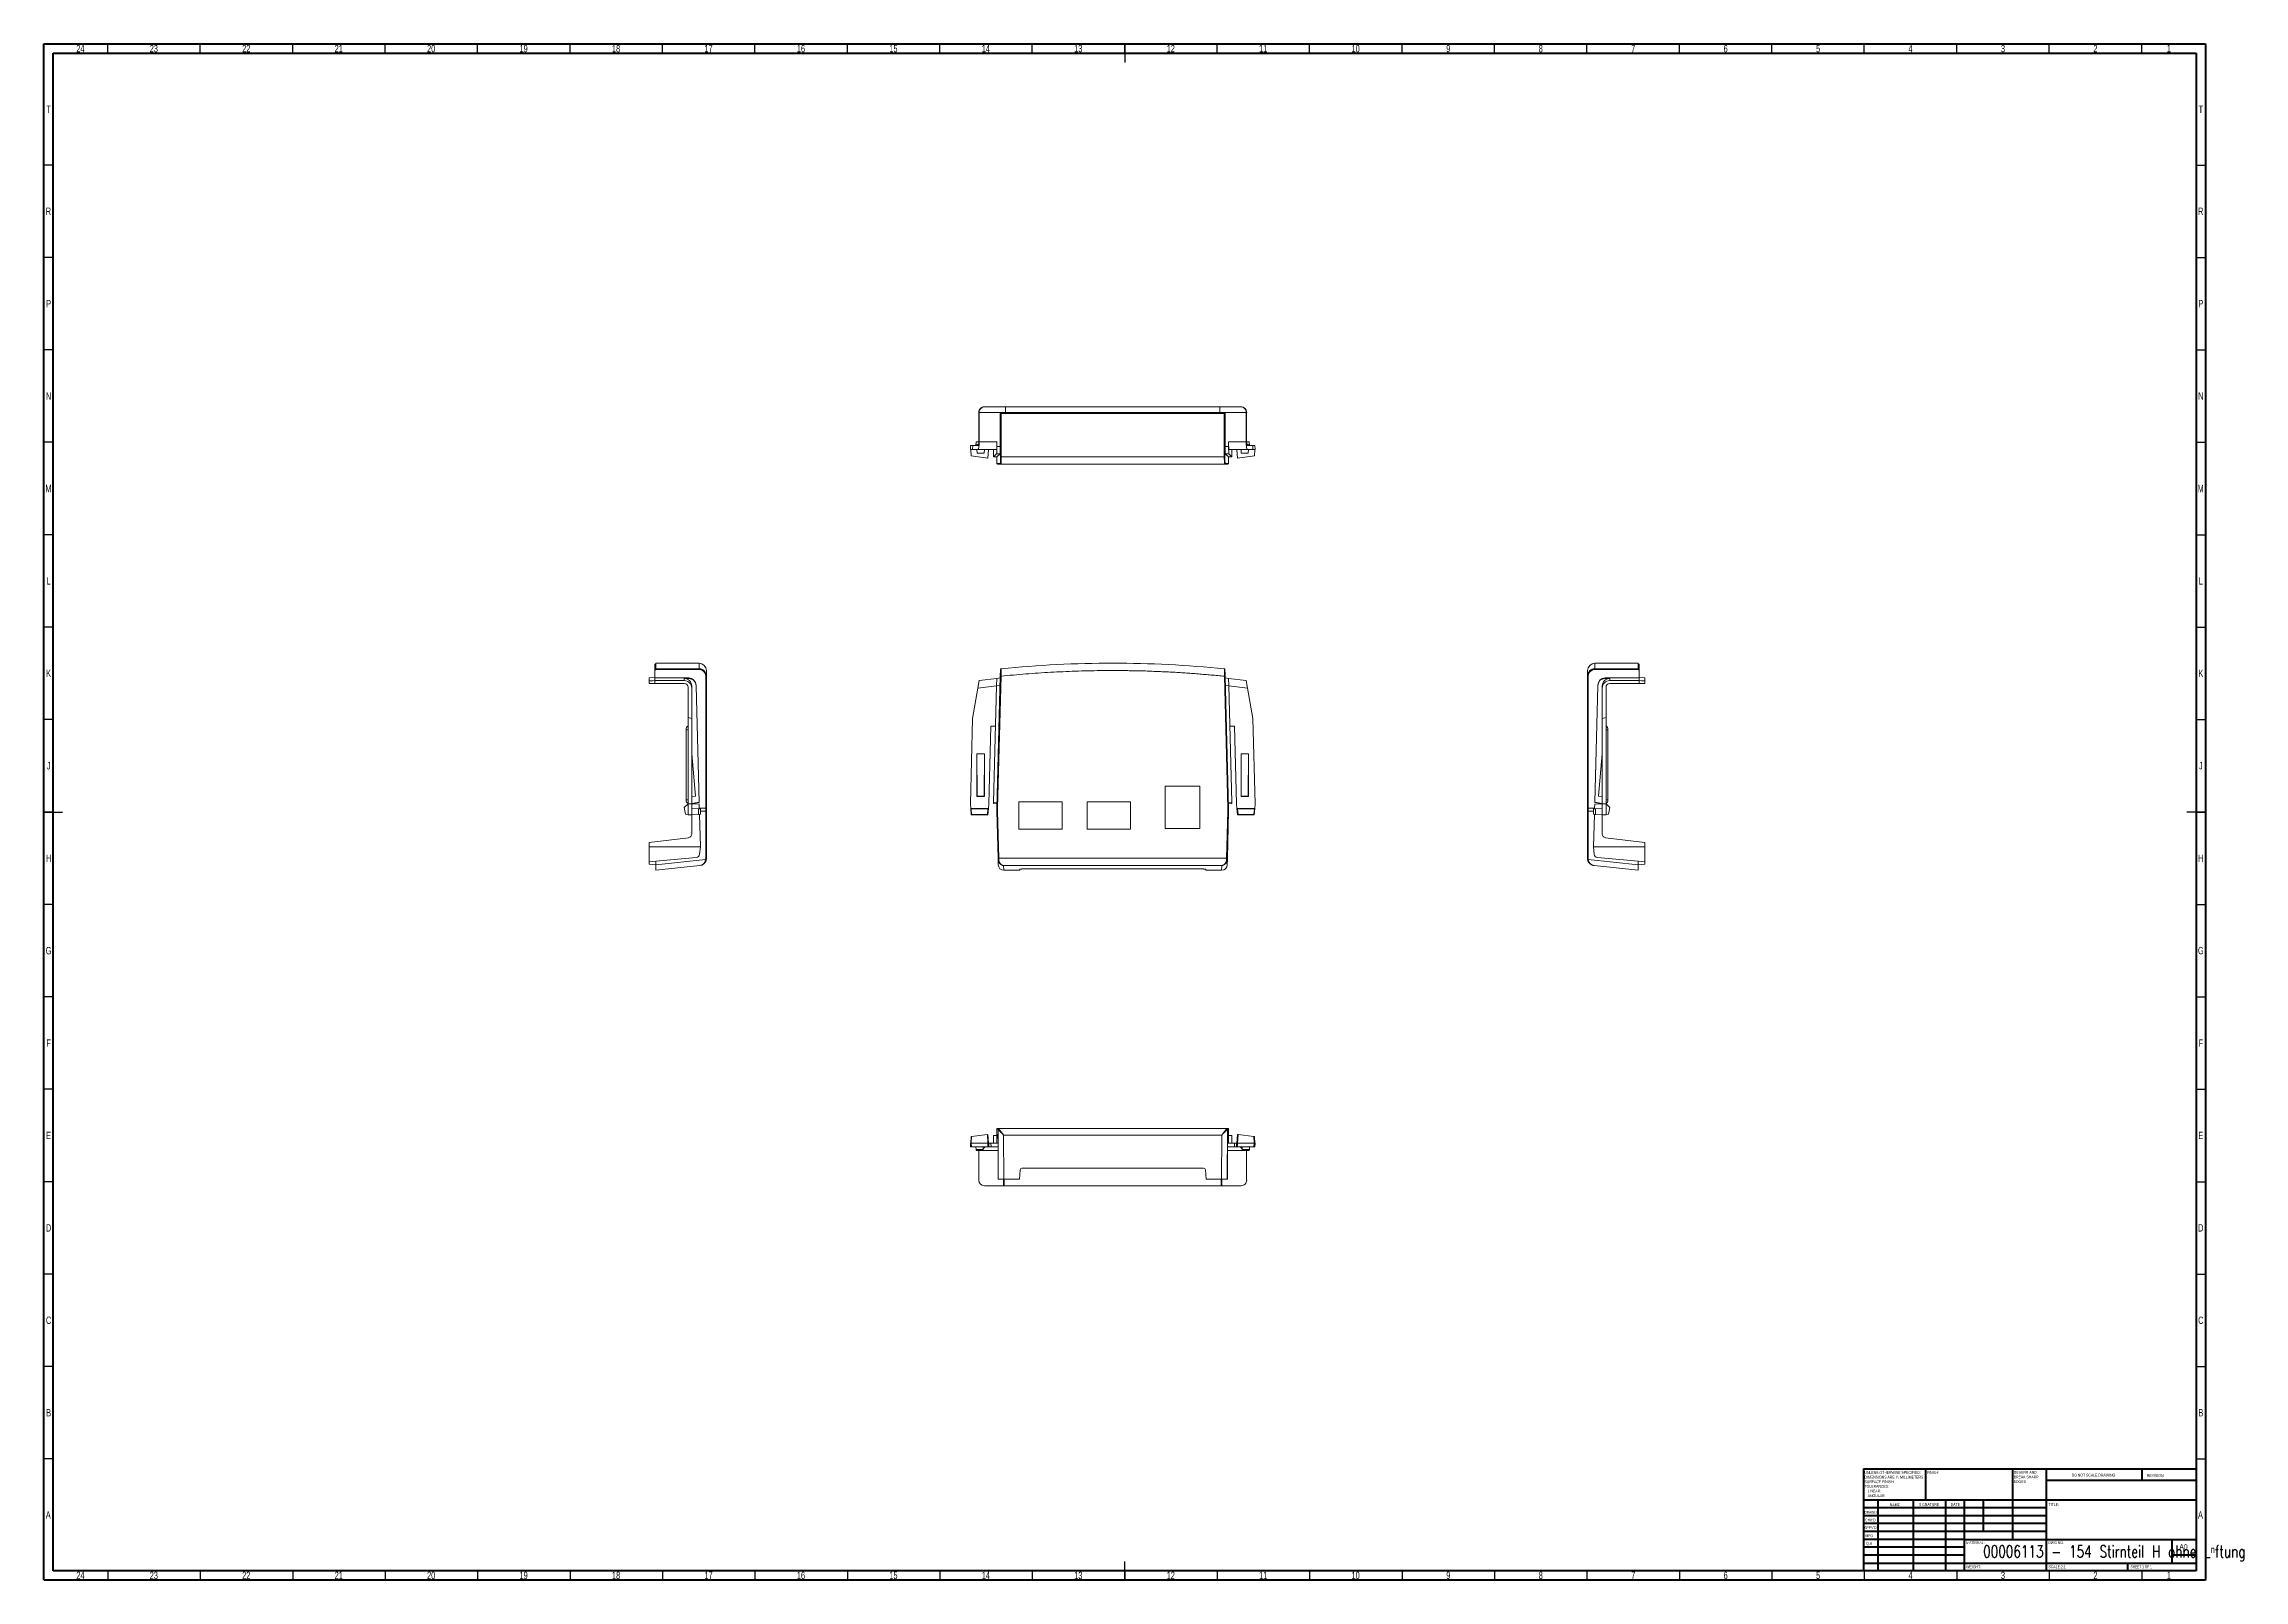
# Model space of a CAD drawing. Header units: millimetres. Extents: x 15 to 1205, y 5 to 836.
import ezdxf

# ---------------------------------------------------------------- set-up
doc = ezdxf.new("R2010")
doc.units = ezdxf.units.MM
doc.styles.add('SLDTEXTSTYLE0', font='TXT', dxfattribs={"width": 0.75})
doc.styles.add('SLDTEXTSTYLE1', font='TXT', dxfattribs={"width": 0.686449})
doc.styles.add('SLDTEXTSTYLE2', font='TXT', dxfattribs={"width": 0.6875})
doc.styles.add('SLDTEXTSTYLE3', font='TXT', dxfattribs={"width": 0.75, "bigfont": 'bigfont'})

msp = doc.modelspace()

# ---------------------------------------------------------------- texts
at = {"color": 7, "linetype": 'Continuous', "lineweight": 0}
for s, insert, char_height, attachment_point, style in [('24', (34.7, 835.5), 3.97, 2, 'SLDTEXTSTYLE0'), ('23', (74.4, 835.5), 3.97, 2, 'SLDTEXTSTYLE0'), ('22', (124.4, 835.5), 3.97, 2, 'SLDTEXTSTYLE0'), ('21', (174.4, 835.5), 3.97, 2, 'SLDTEXTSTYLE0'), ('20', (224.4, 835.5), 3.97, 2, 'SLDTEXTSTYLE0'), ('19', (274.4, 835.5), 3.97, 2, 'SLDTEXTSTYLE0'), ('18', (324.4, 835.5), 3.97, 2, 'SLDTEXTSTYLE0'), ('17', (374.4, 835.5), 3.97, 2, 'SLDTEXTSTYLE0'), ('16', (424.4, 835.5), 3.97, 2, 'SLDTEXTSTYLE0'), ('15', (474.4, 835.5), 3.97, 2, 'SLDTEXTSTYLE0'), ('14', (524.4, 835.5), 3.97, 2, 'SLDTEXTSTYLE0'), ('13', (574.4, 835.5), 3.97, 2, 'SLDTEXTSTYLE0'), ('12', (624.4, 835.5), 3.97, 2, 'SLDTEXTSTYLE0'), ('11', (674.4, 835.5), 3.97, 2, 'SLDTEXTSTYLE0'), ('10', (724.4, 835.5), 3.97, 2, 'SLDTEXTSTYLE0'), ('9', (774.5, 835.5), 3.97, 2, 'SLDTEXTSTYLE0'), ('8', (824.5, 835.5), 3.97, 2, 'SLDTEXTSTYLE0'), ('7', (874.5, 835.5), 3.97, 2, 'SLDTEXTSTYLE0'), ('6', (924.5, 835.5), 3.97, 2, 'SLDTEXTSTYLE0'), ('5', (974.5, 835.5), 3.97, 2, 'SLDTEXTSTYLE0'), ('4', (1024.5, 835.5), 3.97, 2, 'SLDTEXTSTYLE0'), ('3', (1074.5, 835.5), 3.97, 2, 'SLDTEXTSTYLE0'), ('2', (1124.5, 835.5), 3.97, 2, 'SLDTEXTSTYLE0'), ('1', (1164.2, 835.5), 3.97, 2, 'SLDTEXTSTYLE0'), ('T', (17.5, 802.7), 3.97, 2, 'SLDTEXTSTYLE0'), ('T', (1181.5, 802.7), 3.97, 2, 'SLDTEXTSTYLE0'), ('R', (17.4, 747.5), 3.97, 2, 'SLDTEXTSTYLE0'), ('R', (1181.4, 747.5), 3.97, 2, 'SLDTEXTSTYLE0'), ('P', (17.5, 697.5), 3.97, 2, 'SLDTEXTSTYLE0'), ('P', (1181.5, 697.5), 3.97, 2, 'SLDTEXTSTYLE0'), ('N', (17.5, 647.5), 3.97, 2, 'SLDTEXTSTYLE0'), ('N', (1181.5, 647.5), 3.97, 2, 'SLDTEXTSTYLE0'), ('M', (17.4, 597.5), 3.97, 2, 'SLDTEXTSTYLE0'), ('M', (1181.4, 597.5), 3.97, 2, 'SLDTEXTSTYLE0'), ('L', (17.5, 547.5), 3.97, 2, 'SLDTEXTSTYLE0'), ('L', (1181.5, 547.5), 3.97, 2, 'SLDTEXTSTYLE0'), ('K', (17.5, 497.5), 3.97, 2, 'SLDTEXTSTYLE0'), ('K', (1181.5, 497.5), 3.97, 2, 'SLDTEXTSTYLE0'), ('J', (17.5, 447.5), 3.97, 2, 'SLDTEXTSTYLE0'), ('J', (1181.5, 447.5), 3.97, 2, 'SLDTEXTSTYLE0'), ('H', (17.5, 397.5), 3.97, 2, 'SLDTEXTSTYLE0'), ('H', (1181.5, 397.5), 3.97, 2, 'SLDTEXTSTYLE0'), ('G', (17.5, 347.5), 3.97, 2, 'SLDTEXTSTYLE0'), ('G', (1181.5, 347.5), 3.97, 2, 'SLDTEXTSTYLE0'), ('F', (17.5, 297.5), 3.97, 2, 'SLDTEXTSTYLE0'), ('F', (1181.5, 297.5), 3.97, 2, 'SLDTEXTSTYLE0'), ('E', (17.5, 247.5), 3.97, 2, 'SLDTEXTSTYLE0'), ('E', (1181.5, 247.5), 3.97, 2, 'SLDTEXTSTYLE0'), ('D', (17.5, 197.5), 3.97, 2, 'SLDTEXTSTYLE0'), ('D', (1181.5, 197.5), 3.97, 2, 'SLDTEXTSTYLE0'), ('C', (17.5, 147.5), 3.97, 2, 'SLDTEXTSTYLE0'), ('C', (1181.5, 147.5), 3.97, 2, 'SLDTEXTSTYLE0'), ('B', (17.5, 97.5), 3.97, 2, 'SLDTEXTSTYLE0'), ('B', (1181.5, 97.5), 3.97, 2, 'SLDTEXTSTYLE0'), ('FINISH:', (1033.4, 63.9), 1.5, 1, 'SLDTEXTSTYLE0'), ('DO NOT SCALE DRAWING', (1111.6, 62.5), 1.5, 1, 'SLDTEXTSTYLE0'), ('REVISION', (1152.3, 62.3), 1.5, 1, 'SLDTEXTSTYLE0'), ('A', (17.3, 42.2), 3.97, 2, 'SLDTEXTSTYLE0'), ('DRAWN', (999.6, 42.4), 1.5, 1, 'SLDTEXTSTYLE1'), ("CHK'D", (999.9, 38.2), 1.5, 1, 'SLDTEXTSTYLE0'), ('NAME', (1013.3, 46.5), 1.5, 1, 'SLDTEXTSTYLE0'), ('SIGNATURE', (1029, 46.6), 1.5, 1, 'SLDTEXTSTYLE0'), ('DATE', (1046.2, 46.6), 1.5, 1, 'SLDTEXTSTYLE0'), ('TITLE:', (1099.1, 46.6), 1.5, 1, 'SLDTEXTSTYLE0'), ('A', (1181.3, 42.2), 3.97, 2, 'SLDTEXTSTYLE0'), ("APPV'D", (999.4, 34.1), 1.5, 1, 'SLDTEXTSTYLE0'), ('MFG', (1000.1, 29.7), 1.5, 1, 'SLDTEXTSTYLE0'), ('Q.A', (1000.5, 25.5), 1.5, 1, 'SLDTEXTSTYLE0'), ('MATERIAL:', (1054.6, 26), 1.5, 1, 'SLDTEXTSTYLE0'), ('00006113 - 154 Stirnteil H ohne Lⁿftung', (1134.7, 23.6), 6.35, 2, 'SLDTEXTSTYLE3'), ('DWG NO.', (1099, 26), 1.5, 1, 'SLDTEXTSTYLE0'), ('A0', (1169.9, 24.4), 2.91, 1, 'SLDTEXTSTYLE0'), ('WEIGHT:', (1054.6, 12.9), 1.5, 1, 'SLDTEXTSTYLE0'), ('SCALE:2:1', (1099.1, 12.9), 1.5, 1, 'SLDTEXTSTYLE0'), ('SHEET 1 OF 1', (1143.5, 12.9), 1.5, 1, 'SLDTEXTSTYLE2'), ('24', (34.7, 9.5), 3.97, 2, 'SLDTEXTSTYLE0'), ('23', (74.4, 9.5), 3.97, 2, 'SLDTEXTSTYLE0'), ('22', (124.4, 9.5), 3.97, 2, 'SLDTEXTSTYLE0'), ('21', (174.4, 9.5), 3.97, 2, 'SLDTEXTSTYLE0'), ('20', (224.4, 9.5), 3.97, 2, 'SLDTEXTSTYLE0'), ('19', (274.4, 9.5), 3.97, 2, 'SLDTEXTSTYLE0'), ('18', (324.4, 9.5), 3.97, 2, 'SLDTEXTSTYLE0'), ('17', (374.4, 9.5), 3.97, 2, 'SLDTEXTSTYLE0'), ('16', (424.4, 9.5), 3.97, 2, 'SLDTEXTSTYLE0'), ('15', (474.4, 9.5), 3.97, 2, 'SLDTEXTSTYLE0'), ('14', (524.4, 9.5), 3.97, 2, 'SLDTEXTSTYLE0'), ('13', (574.4, 9.5), 3.97, 2, 'SLDTEXTSTYLE0'), ('12', (624.4, 9.5), 3.97, 2, 'SLDTEXTSTYLE0'), ('11', (674.4, 9.5), 3.97, 2, 'SLDTEXTSTYLE0'), ('10', (724.4, 9.5), 3.97, 2, 'SLDTEXTSTYLE0'), ('9', (774.5, 9.5), 3.97, 2, 'SLDTEXTSTYLE0'), ('8', (824.5, 9.5), 3.97, 2, 'SLDTEXTSTYLE0'), ('7', (874.5, 9.5), 3.97, 2, 'SLDTEXTSTYLE0'), ('6', (924.5, 9.5), 3.97, 2, 'SLDTEXTSTYLE0'), ('5', (974.5, 9.5), 3.97, 2, 'SLDTEXTSTYLE0'), ('4', (1024.5, 9.5), 3.97, 2, 'SLDTEXTSTYLE0'), ('3', (1074.5, 9.5), 3.97, 2, 'SLDTEXTSTYLE0'), ('2', (1124.5, 9.5), 3.97, 2, 'SLDTEXTSTYLE0'), ('1', (1164.2, 9.5), 3.97, 2, 'SLDTEXTSTYLE0')]:
    msp.add_mtext(s, dxfattribs=dict(at, insert=insert, char_height=char_height, attachment_point=attachment_point, style=style))

# ---------------------------------------------------------------- blocks, each defined once
blk = doc.blocks.new('SW_NOTE_0')
at = {"color": 0, "linetype": 'Continuous', "lineweight": 0, "char_height": 1.5, "attachment_point": 1, "style": 'SLDTEXTSTYLE0'}
for s, insert in [('UNLESS OTHERWISE SPECIFIED:', (0, 1.9)), ('TOLERANCES:', (0, -5.6)), ('DIMENSIONS ARE IN MILLIMETERS', (0, -0.6)), ('SURFACE FINISH:', (0, -3.1)), ('ANGULAR:', (1.7, -10.6)), ('LINEAR:', (1.7, -8.1))]:
    blk.add_mtext(s, dxfattribs=dict(at, insert=insert))
blk = doc.blocks.new('SW_NOTE_1')
at = {"color": 0, "linetype": 'Continuous', "lineweight": 0, "char_height": 1.5, "attachment_point": 1, "style": 'SLDTEXTSTYLE0'}
for s, insert in [('DEBURR AND', (0, 1.9)), ('BREAK SHARP', (0, -0.6)), ('EDGES', (0, -3.1))]:
    blk.add_mtext(s, dxfattribs=dict(at, insert=insert))

# ---------------------------------------------------------------- linework, layer by layer
at = {"color": 7, "linetype": 'Continuous', "lineweight": 60}
for p, q in [((15, 5), (15, 836)), ((15, 836), (1184, 836)), ((1184, 836), (1184, 5)), ((20, 10), (20, 831)), ((20, 831), (1179, 831)), ((1179, 831), (1179, 10)), ((1184, 5), (15, 5)), ((1179, 10), (20, 10))]:
    msp.add_line(p, q, dxfattribs=at)
at = {"color": 7, "linetype": 'Continuous', "lineweight": 30}
for p, q in [((49.5, 831), (49.5, 836)), ((99.5, 831), (99.5, 836)), ((149.5, 831), (149.5, 836)), ((199.5, 831), (199.5, 836)), ((249.5, 831), (249.5, 836)), ((299.5, 831), (299.5, 836)), ((349.5, 831), (349.5, 836)), ((399.5, 831), (399.5, 836)), ((449.5, 831), (449.5, 836)), ((499.5, 831), (499.5, 836)), ((549.5, 831), (549.5, 836)), ((599.5, 836), (599.5, 826)), ((599.5, 831), (599.5, 836)), ((649.5, 831), (649.5, 836)), ((699.5, 831), (699.5, 836)), ((749.5, 831), (749.5, 836)), ((799.5, 831), (799.5, 836)), ((849.5, 831), (849.5, 836)), ((899.5, 831), (899.5, 836)), ((949.5, 831), (949.5, 836)), ((999.5, 831), (999.5, 836)), ((1049.5, 831), (1049.5, 836)), ((1099.5, 831), (1099.5, 836)), ((1149.5, 831), (1149.5, 836)), ((20, 770.5), (15, 770.5)), ((1179, 770.5), (1184, 770.5)), ((20, 720.5), (15, 720.5)), ((1179, 720.5), (1184, 720.5)), ((20, 670.5), (15, 670.5)), ((1179, 670.5), (1184, 670.5)), ((20, 620.5), (15, 620.5)), ((1179, 620.5), (1184, 620.5)), ((20, 570.5), (15, 570.5)), ((1179, 570.5), (1184, 570.5)), ((20, 520.5), (15, 520.5)), ((1179, 520.5), (1184, 520.5)), ((20, 470.5), (15, 470.5)), ((1179, 470.5), (1184, 470.5)), ((15, 420.5), (25, 420.5)), ((20, 420.5), (15, 420.5)), ((1184, 420.5), (1174, 420.5)), ((1179, 420.5), (1184, 420.5)), ((20, 370.5), (15, 370.5)), ((1179, 370.5), (1184, 370.5)), ((20, 320.5), (15, 320.5)), ((1179, 320.5), (1184, 320.5)), ((20, 270.5), (15, 270.5)), ((1179, 270.5), (1184, 270.5)), ((20, 220.5), (15, 220.5)), ((1179, 220.5), (1184, 220.5)), ((20, 170.5), (15, 170.5)), ((1179, 170.5), (1184, 170.5)), ((20, 120.5), (15, 120.5)), ((1179, 120.5), (1184, 120.5)), ((20, 70.5), (15, 70.5)), ((1179, 70.5), (1184, 70.5)), ((599.5, 5), (599.5, 15)), ((49.5, 10), (49.5, 5)), ((99.5, 10), (99.5, 5)), ((149.5, 10), (149.5, 5)), ((199.5, 10), (199.5, 5)), ((249.5, 10), (249.5, 5)), ((299.5, 10), (299.5, 5)), ((349.5, 10), (349.5, 5)), ((399.5, 10), (399.5, 5)), ((449.5, 10), (449.5, 5)), ((499.5, 10), (499.5, 5)), ((549.5, 10), (549.5, 5)), ((599.5, 10), (599.5, 5)), ((649.5, 10), (649.5, 5)), ((699.5, 10), (699.5, 5)), ((749.5, 10), (749.5, 5)), ((799.5, 10), (799.5, 5)), ((849.5, 10), (849.5, 5)), ((899.5, 10), (899.5, 5)), ((949.5, 10), (949.5, 5)), ((999.5, 10), (999.5, 5)), ((1049.5, 10), (1049.5, 5)), ((1099.5, 10), (1099.5, 5)), ((1149.5, 10), (1149.5, 5))]:
    msp.add_line(p, q, dxfattribs=at)
at = {"color": 7, "linetype": 'Continuous', "lineweight": 15}
for p, q in [((520.6, 636.7), (520.8, 636.7)), ((520.6, 636.7), (520.6, 620.7)), ((520.8, 636.7), (532.2, 636.7)), ((520.8, 620.7), (520.8, 636.7)), ((523.9, 639.7), (523.6, 639.7)), ((535, 639.7), (523.9, 639.7)), ((532.2, 618.3), (532.2, 636.7)), ((532.2, 636.7), (532.3, 636.7)), ((532.3, 636.6), (532.3, 636.1)), ((532.3, 636.1), (532.3, 612.7)), ((532.6, 636.1), (532.3, 636.1)), ((532.3, 636.1), (532.3, 636.1)), ((532.5, 636.2), (653.5, 636.2)), ((532.5, 636.2), (532.5, 636.1)), ((532.6, 636.1), (532.6, 612.7)), ((653.3, 636.1), (532.6, 636.1)), ((535, 639.7), (535, 636.7)), ((651, 639.7), (535, 639.7)), ((651, 636.7), (651, 639.7)), ((662.1, 639.7), (651, 639.7)), ((653.3, 612.7), (653.3, 636.1)), ((653.7, 636.1), (653.3, 636.1)), ((653.5, 636.2), (653.5, 636.1)), ((653.7, 636.7), (653.8, 636.7)), ((653.7, 636.1), (653.7, 636.6)), ((653.7, 612.7), (653.7, 636.1)), ((653.7, 636.1), (653.7, 636.1)), ((653.8, 636.7), (653.8, 618.3)), ((653.8, 636.7), (665.2, 636.7)), ((662.4, 639.7), (662.1, 639.7)), ((665.2, 636.7), (665.2, 620.7)), ((665.2, 636.7), (665.4, 636.7)), ((665.4, 620.7), (665.4, 636.7)), ((519.2, 620.7), (519, 618.7)), ((519.2, 620.7), (520.6, 620.7)), ((530.3, 620.7), (520.8, 620.7)), ((530.3, 618.3), (530.3, 620.7)), ((665.2, 620.7), (655.7, 620.7)), ((655.7, 620.7), (655.7, 618.3)), ((665.4, 620.7), (666.8, 620.7)), ((667, 618.7), (666.8, 620.7)), ((516.1, 618.7), (516, 616.7)), ((516, 616.7), (517.2, 616.7)), ((516.1, 618.7), (517.3, 618.7)), ((516.2, 616.7), (516.4, 613.1)), ((516.4, 613.1), (525.5, 611.9)), ((517.2, 616.7), (517.3, 618.7)), ((517.2, 616.7), (520.1, 616.7)), ((520.2, 618.7), (517.3, 618.7)), ((519.7, 614.7), (519.6, 616.7)), ((523.5, 614.7), (519.7, 614.7)), ((520.1, 616.7), (530.2, 616.7)), ((523.6, 616.7), (523.5, 614.7)), ((525.5, 611.9), (525.8, 616.7)), ((528.6, 612.6), (528.6, 616.7)), ((530.2, 614.3), (528.6, 612.6)), ((528.6, 612.6), (530.4, 612.6)), ((530.2, 614.3), (532.1, 614.3)), ((532.2, 618.3), (530.3, 618.3)), ((530.3, 612.5), (530.4, 612.6)), ((530.3, 609.1), (530.3, 612.5)), ((532.2, 609.1), (530.3, 609.1)), ((530.4, 612.6), (532.1, 614.3)), ((530.4, 612.6), (530.4, 612.6)), ((532.6, 608.7), (530.7, 608.7)), ((532.6, 612.7), (532.3, 612.7)), ((653.3, 612.7), (532.6, 612.7)), ((653.3, 612.7), (653.7, 612.7)), ((655.3, 608.7), (653.4, 608.7)), ((655.7, 618.3), (653.8, 618.3)), ((655.7, 609.1), (653.8, 609.1)), ((653.9, 614.3), (655.6, 612.6)), ((655.8, 614.3), (653.9, 614.3)), ((655.6, 612.6), (655.6, 612.6)), ((655.6, 612.6), (655.7, 612.5)), ((657.4, 612.6), (655.6, 612.6)), ((655.7, 612.5), (655.7, 609.1)), ((655.8, 616.7), (665.9, 616.7)), ((657.4, 612.6), (655.8, 614.3)), ((657.4, 616.7), (657.4, 612.6)), ((660.2, 616.7), (660.5, 611.9)), ((660.5, 611.9), (669.6, 613.1)), ((662.5, 614.7), (662.4, 616.7)), ((662.5, 614.7), (666.3, 614.7)), ((668.7, 618.7), (665.8, 618.7)), ((665.9, 616.7), (668.8, 616.7)), ((666.3, 614.7), (666.4, 616.7)), ((668.7, 618.7), (668.8, 616.7)), ((668.7, 618.7), (669.9, 618.7)), ((668.8, 616.7), (670, 616.7)), ((669.6, 613.1), (669.8, 616.7)), ((670, 616.7), (669.9, 618.7)), ((345.9, 500.6), (345.8, 500.6)), ((369.3, 501), (345.9, 501)), ((345.9, 501), (345.9, 498)), ((877.2, 501), (853.8, 501)), ((877.2, 498), (877.2, 501)), ((877.3, 500.6), (877.2, 500.6)), ((342.3, 493), (345.3, 493.3)), ((342.3, 493), (342.3, 491.7)), ((342.3, 491.7), (342.3, 490)), ((342.3, 490), (345.3, 490)), ((345.3, 493), (345.3, 497)), ((345.3, 491.6), (345.3, 493)), ((363.7, 493), (345.3, 493)), ((345.3, 490), (345.3, 491.6)), ((361.3, 491.6), (345.3, 491.6)), ((345.3, 490), (361.3, 490)), ((345.4, 497.4), (345.9, 497.4)), ((345.8, 497.6), (345.9, 497.6)), ((345.9, 498), (369.3, 498)), ((345.9, 498), (345.9, 497.6)), ((345.9, 497.6), (345.9, 497.4)), ((345.9, 497.6), (369.3, 497.6)), ((361.3, 492.8), (361.3, 491.6)), ((363.7, 492.8), (361.3, 492.8)), ((363.3, 488), (363.3, 471.7)), ((363.7, 493), (363.7, 492.8)), ((365.3, 487.5), (365.3, 488.7)), ((367.7, 488.8), (367.7, 489.1)), ((367.7, 488.8), (369.3, 425.8)), ((369.3, 498), (369.3, 497.6)), ((372.9, 494), (372.9, 422.6)), ((373.3, 494), (373.3, 422.6)), ((520.1, 487.5), (520.8, 491.6)), ((520.1, 487.5), (530.2, 488.7)), ((530.3, 492.8), (520.8, 491.6)), ((530.2, 488.8), (528.6, 425.8)), ((530.3, 492.8), (530.2, 488.8)), ((530.2, 488.8), (532.1, 489.1)), ((532.2, 494), (530.3, 422.6)), ((532.2, 493), (530.3, 492.8)), ((532.6, 494), (530.7, 422.6)), ((532.2, 494), (532.6, 494)), ((655.3, 422.6), (653.4, 494)), ((653.8, 494), (653.4, 494)), ((655.7, 422.6), (653.8, 494)), ((655.7, 492.8), (653.8, 493)), ((655.8, 488.8), (653.9, 489.1)), ((655.8, 488.8), (655.7, 492.8)), ((665.2, 491.6), (655.7, 492.8)), ((657.4, 425.8), (655.8, 488.8)), ((655.8, 488.7), (665.9, 487.5)), ((665.2, 491.6), (665.9, 487.5)), ((849.8, 422.6), (849.8, 494)), ((850.2, 422.6), (850.2, 494)), ((853.7, 425.8), (855.3, 488.8)), ((853.8, 498), (853.8, 497.6)), ((853.8, 498), (877.2, 498)), ((853.8, 497.6), (877.2, 497.6)), ((855.3, 488.8), (855.4, 489.1)), ((857.8, 488.7), (857.8, 487.5)), ((859.3, 492.8), (859.4, 493)), ((861.8, 492.8), (859.3, 492.8)), ((877.8, 493), (859.4, 493)), ((859.8, 471.7), (859.8, 488)), ((861.8, 491.6), (861.8, 492.8)), ((877.8, 491.6), (861.8, 491.6)), ((861.8, 490), (877.8, 490)), ((877.2, 497.6), (877.2, 498)), ((877.2, 497.6), (877.2, 497.4)), ((877.3, 497.6), (877.2, 497.6)), ((877.2, 497.4), (877.6, 497.4)), ((877.8, 497), (877.8, 493)), ((877.8, 493.3), (880.8, 493)), ((877.8, 493), (877.8, 491.6)), ((877.8, 491.6), (877.8, 490)), ((877.8, 490), (880.8, 490)), ((880.8, 491.7), (880.8, 493)), ((880.8, 490), (880.8, 491.7)), ((365.3, 471), (365.3, 487.5)), ((517.2, 471), (520.1, 487.5)), ((665.9, 487.5), (668.8, 471)), ((857.8, 487.5), (857.8, 471)), ((362.3, 465), (362.3, 427)), ((365.3, 471), (363.3, 471.7)), ((363.3, 425), (363.3, 471.7)), ((365.3, 425), (365.3, 471)), ((516, 425), (517.2, 471)), ((527.1, 467), (526, 425)), ((529.7, 467), (527.1, 467)), ((658.9, 467), (656.3, 467)), ((660, 425), (658.9, 467)), ((668.8, 471), (670, 425)), ((859.8, 471.7), (857.8, 471)), ((857.8, 471), (857.8, 425)), ((859.8, 471.7), (859.8, 425)), ((860.8, 427), (860.8, 465)), ((367.3, 429), (365.3, 451.9)), ((519.7, 429), (519.6, 451.9)), ((523.6, 451.9), (519.6, 451.9)), ((519.6, 451.9), (519.6, 428.8)), ((523.6, 451.9), (523.5, 429)), ((523.6, 428.8), (523.6, 451.9)), ((662.5, 429), (662.4, 451.9)), ((666.4, 451.9), (662.4, 451.9)), ((662.4, 451.9), (662.4, 428.8)), ((666.3, 429), (666.4, 451.9)), ((666.4, 428.8), (666.4, 451.9)), ((855.8, 429), (857.8, 451.9)), ((367.3, 429), (365.3, 428.8)), ((519.7, 429), (519.6, 428.8)), ((519.6, 428.8), (523.6, 428.8)), ((523.5, 429), (519.7, 429)), ((523.5, 429), (523.6, 428.8)), ((640.2, 434.4), (621.4, 434.4)), ((621.4, 434.4), (621.4, 411.6)), ((640.2, 411.6), (640.2, 434.4)), ((662.4, 428.8), (662.5, 429)), ((662.4, 428.8), (666.4, 428.8)), ((662.5, 429), (666.3, 429)), ((666.3, 429), (666.4, 428.8)), ((855.8, 429), (857.8, 428.8)), ((361.3, 423), (363.3, 425)), ((361.3, 423), (361.9, 419.3)), ((363.3, 419), (361.9, 419.3)), ((362.3, 427), (362.3, 427)), ((362.3, 427), (362.3, 427)), ((363.3, 419), (363.3, 425)), ((363.3, 425), (365.3, 425)), ((365.3, 419), (363.3, 419)), ((369.3, 425.8), (365.3, 425.1)), ((365.3, 425), (369.3, 425.7)), ((365.3, 422.4), (365.3, 425)), ((369.4, 424.7), (365.3, 425)), ((365.3, 422.4), (365.3, 419)), ((365.3, 422.4), (368.9, 422.2)), ((365.3, 419), (368.9, 419.2)), ((365.3, 408.6), (365.3, 419)), ((368.9, 422.2), (368.9, 419.2)), ((368.9, 422.2), (370.1, 422.2)), ((368.9, 419.2), (370, 419.3)), ((369.3, 425.8), (369.3, 425.7)), ((369.4, 422.6), (369.4, 424.7)), ((369.4, 422.2), (369.4, 422.6)), ((372.9, 422.6), (369.4, 422.6)), ((370, 401.6), (369.5, 419.2)), ((370.1, 422.2), (370, 419.3)), ((370.1, 421), (372.9, 421)), ((372.9, 422.6), (372.9, 421)), ((372.9, 421), (372.9, 395.5)), ((373.3, 422.6), (373.3, 421)), ((373.3, 421), (373.3, 395.5)), ((516.2, 422.4), (516, 425)), ((516.2, 422.4), (516.4, 422.2)), ((525.8, 422.4), (516.2, 422.4)), ((516.2, 422.4), (516.5, 419)), ((516.4, 422.2), (525.5, 422.2)), ((516.4, 422.2), (516.7, 419.2)), ((516.5, 419), (516.7, 419.2)), ((516.5, 419), (525.5, 419)), ((516.7, 419.2), (525.2, 419.3)), ((525.5, 422.2), (525.2, 419.3)), ((525.2, 419.3), (525.5, 419)), ((525.5, 422.2), (525.8, 422.4)), ((525.5, 419), (525.8, 422.4)), ((526, 425), (525.8, 422.4)), ((528.6, 425.8), (530.4, 425.7)), ((528.6, 425.8), (528.6, 425.1)), ((530.4, 425), (528.6, 425.1)), ((530.3, 422.6), (530.7, 422.6)), ((530.3, 422.6), (530.3, 421)), ((530.3, 421), (531, 395.5)), ((530.7, 421), (530.3, 421)), ((530.7, 422.6), (530.7, 421)), ((530.7, 421), (531.4, 395.5)), ((565.6, 426), (542.2, 426)), ((542.2, 426), (542.2, 411.2)), ((565.6, 411.2), (565.6, 426)), ((602.6, 426), (579.2, 426)), ((579.2, 426), (579.2, 411.2)), ((602.6, 411.2), (602.6, 426)), ((654.6, 395.5), (655.3, 421)), ((655, 395.5), (655.7, 421)), ((655.3, 421), (655.3, 422.6)), ((655.3, 422.6), (655.7, 422.6)), ((655.3, 421), (655.7, 421)), ((657.4, 425.8), (655.6, 425.7)), ((657.4, 425.1), (655.6, 425)), ((655.7, 421), (655.7, 422.6)), ((657.4, 425.1), (657.4, 425.8)), ((660.2, 422.4), (660, 425)), ((660.5, 419), (660.2, 422.4)), ((660.2, 422.4), (660.5, 422.2)), ((669.8, 422.4), (660.2, 422.4)), ((660.5, 422.2), (660.8, 419.3)), ((660.5, 422.2), (669.6, 422.2)), ((660.5, 419), (660.8, 419.3)), ((660.5, 419), (669.5, 419)), ((660.8, 419.3), (669.3, 419.2)), ((669.3, 419.2), (669.6, 422.2)), ((669.3, 419.2), (669.5, 419)), ((669.8, 422.4), (669.5, 419)), ((669.6, 422.2), (669.8, 422.4)), ((670, 425), (669.8, 422.4)), ((849.8, 421), (849.8, 422.6)), ((849.8, 395.5), (849.8, 421)), ((853.6, 422.6), (850.2, 422.6)), ((850.2, 421), (850.2, 422.6)), ((850.2, 421), (853, 421)), ((850.2, 395.5), (850.2, 421)), ((853, 422.2), (853, 419.3)), ((853, 422.2), (854.2, 422.2)), ((853, 419.3), (854.1, 419.2)), ((853.5, 419.2), (853.1, 401.6)), ((853.7, 424.7), (853.6, 422.6)), ((853.6, 422.6), (853.6, 422.2)), ((857.8, 425.1), (853.7, 425.8)), ((853.7, 425.8), (853.7, 425.7)), ((853.7, 425.7), (857.8, 425)), ((857.8, 425), (853.7, 424.7)), ((854.1, 419.2), (854.2, 422.2)), ((854.1, 419.2), (857.8, 419)), ((854.2, 422.2), (857.8, 422.4)), ((857.8, 425), (859.8, 425)), ((857.8, 425), (857.8, 422.4)), ((857.8, 422.4), (857.8, 419)), ((859.8, 419), (857.8, 419)), ((857.8, 419), (857.8, 408.6)), ((859.8, 425), (859.8, 419)), ((859.8, 425), (861.8, 423)), ((861.1, 419.3), (859.8, 419)), ((860.8, 427), (860.8, 427)), ((860.8, 427), (860.8, 427)), ((861.1, 419.3), (861.8, 423)), ((342.3, 404), (363.5, 406.6)), ((542.2, 411.2), (565.6, 411.2)), ((579.2, 411.2), (602.6, 411.2)), ((621.4, 411.6), (640.2, 411.6)), ((859.5, 406.6), (880.8, 404)), ((342.3, 404), (342.3, 401.6)), ((370, 401.6), (342.3, 401.6)), ((342.3, 393.6), (342.3, 401.6)), ((342.3, 393.6), (345.9, 393.9)), ((342.3, 393.6), (342.3, 392.2)), ((345.9, 393.9), (367.8, 395.9)), ((372.8, 394.8), (345.9, 392)), ((345.9, 392), (345.9, 393.9)), ((369.6, 397.7), (370, 401.6)), ((531, 395.5), (531.4, 395.5)), ((531, 394.8), (531.1, 392)), ((531.4, 395.5), (654.6, 395.5)), ((654.6, 395.5), (655, 395.5)), ((654.9, 392), (655, 394.8)), ((877.2, 392), (850.2, 394.8)), ((853.1, 401.6), (853.4, 397.7)), ((880.8, 401.6), (853.1, 401.6)), ((855.2, 395.9), (877.2, 393.9)), ((877.2, 393.9), (877.2, 392)), ((877.2, 393.9), (880.8, 393.6)), ((880.8, 401.6), (880.8, 404)), ((880.8, 401.6), (880.8, 393.6)), ((880.8, 392.2), (880.8, 393.6)), ((345.9, 392), (342.3, 392.2)), ((345.9, 389), (345.9, 392)), ((369.7, 391.5), (345.9, 389)), ((534, 391.5), (652, 391.5)), ((534, 391.5), (534.1, 389)), ((534.1, 389), (542.5, 389)), ((542.5, 389), (542.9, 389.6)), ((543.9, 389.7), (642.1, 389.7)), ((643.1, 389.6), (643.5, 389)), ((643.5, 389), (651.9, 389)), ((651.9, 389), (652, 391.5)), ((877.2, 389), (853.3, 391.5)), ((877.2, 392), (880.8, 392.2)), ((877.2, 389), (877.2, 392)), ((516.1, 239.3), (516, 241.3)), ((516.2, 241.3), (516, 241.3)), ((516.6, 239.3), (516.1, 239.3)), ((516.2, 241.3), (516.4, 244.9)), ((516.2, 241.3), (516.5, 241.3)), ((516.4, 244.9), (516.7, 245)), ((516.5, 241.3), (516.7, 245)), ((516.5, 241.3), (516.6, 239.3)), ((516.5, 241.3), (525.5, 241.3)), ((516.6, 239.3), (519, 239.3)), ((516.7, 245), (525.2, 246.1)), ((523, 239.3), (519, 239.3)), ((519, 239.3), (519.1, 238)), ((522.9, 238), (519.1, 238)), ((519.2, 237.3), (519.1, 238)), ((522.9, 238), (522.8, 237.3)), ((522.9, 238), (523, 239.3)), ((523, 239.3), (525.5, 239.3)), ((525.5, 246.1), (525.2, 246.1)), ((525.2, 246.1), (525.5, 241.3)), ((525.5, 246.1), (525.8, 241.3)), ((525.5, 239.3), (525.5, 241.3)), ((525.5, 241.3), (525.8, 241.3)), ((526, 239.3), (525.5, 239.3)), ((526, 241.3), (525.8, 241.3)), ((526, 239.3), (526, 241.3)), ((527.1, 241.3), (526, 241.3)), ((527.2, 239.3), (526, 239.3)), ((527.2, 239.3), (527.1, 241.3)), ((528.6, 241.3), (527.1, 241.3)), ((531, 239.3), (527.2, 239.3)), ((528.6, 245.4), (530.4, 245.4)), ((528.6, 245.4), (528.6, 241.3)), ((530.4, 241.3), (528.6, 241.3)), ((530.3, 245.5), (530.3, 248.9)), ((530.3, 248.9), (531, 248.9)), ((530.8, 246), (530.3, 245.5)), ((530.3, 245.5), (530.4, 245.4)), ((530.3, 245.5), (530.3, 245.5)), ((531, 245.4), (530.4, 245.4)), ((530.4, 245.4), (530.4, 241.3)), ((531, 241.3), (530.4, 241.3)), ((530.7, 249.3), (531.4, 249.3)), ((530.9, 245.7), (530.8, 246)), ((531, 248.9), (531.1, 221.9)), ((531, 221.9), (531, 243.9)), ((531.4, 249.3), (654.6, 249.3)), ((534, 245.7), (534.1, 221.9)), ((534, 245.7), (652, 245.7)), ((651.9, 221.9), (652, 245.7)), ((654.6, 249.3), (655.3, 249.3)), ((654.9, 221.9), (655, 248.9)), ((655, 248.9), (655.7, 248.9)), ((655.6, 245.4), (655, 245.4)), ((655, 243.9), (655, 221.9)), ((655.6, 241.3), (655, 241.3)), ((658.8, 239.3), (655, 239.3)), ((655.2, 246), (655.1, 245.7)), ((655.7, 245.5), (655.2, 246)), ((655.6, 245.4), (655.7, 245.5)), ((655.6, 241.3), (655.6, 245.4)), ((657.4, 245.4), (655.6, 245.4)), ((657.4, 241.3), (655.6, 241.3)), ((655.7, 248.9), (655.7, 245.5)), ((655.7, 245.5), (655.7, 245.5)), ((657.4, 241.3), (657.4, 245.4)), ((658.9, 241.3), (657.4, 241.3)), ((658.9, 241.3), (658.8, 239.3)), ((660, 239.3), (658.8, 239.3)), ((660, 241.3), (658.9, 241.3)), ((660, 239.3), (660, 241.3)), ((660.2, 241.3), (660, 241.3)), ((660.5, 239.3), (660, 239.3)), ((660.2, 241.3), (660.5, 246.1)), ((660.5, 241.3), (660.2, 241.3)), ((660.5, 241.3), (660.8, 246.1)), ((660.5, 246.1), (660.8, 246.1)), ((660.5, 241.3), (660.5, 239.3)), ((660.5, 241.3), (669.5, 241.3)), ((660.5, 239.3), (663, 239.3)), ((660.8, 246.1), (669.3, 245)), ((667, 239.3), (663, 239.3)), ((663, 239.3), (663.1, 238)), ((666.9, 238), (663.1, 238)), ((663.2, 237.3), (663.1, 238)), ((666.9, 238), (666.8, 237.3)), ((666.9, 238), (667, 239.3)), ((667, 239.3), (669.4, 239.3)), ((669.3, 245), (669.5, 241.3)), ((669.3, 245), (669.6, 244.9)), ((669.4, 239.3), (669.5, 241.3)), ((669.9, 239.3), (669.4, 239.3)), ((669.8, 241.3), (669.5, 241.3)), ((669.6, 244.9), (669.8, 241.3)), ((670, 241.3), (669.8, 241.3)), ((670, 241.3), (669.9, 239.3)), ((519.2, 237.3), (522.8, 237.3)), ((520.6, 221.3), (520.6, 237.3)), ((542.5, 221.9), (542.9, 227)), ((543.9, 227.9), (642.1, 227.9)), ((643.1, 227), (643.5, 221.9)), ((663.2, 237.3), (666.8, 237.3)), ((665.4, 237.3), (665.4, 221.3)), ((523.6, 218.3), (533.9, 218.3)), ((531.1, 221.9), (531, 221.9)), ((534.1, 221.9), (531.1, 221.9)), ((533.9, 218.3), (533.9, 221.9)), ((533.9, 218.3), (534, 218.3)), ((534, 221.9), (534, 218.3)), ((534, 218.3), (534.3, 218.3)), ((534.1, 221.9), (542.5, 221.9)), ((534.3, 221.9), (534.3, 218.3)), ((534.3, 218.3), (651.7, 218.3)), ((643.5, 221.9), (651.9, 221.9)), ((651.7, 221.9), (651.7, 218.3)), ((651.7, 218.3), (652, 218.3)), ((651.9, 221.9), (654.9, 221.9)), ((652, 218.3), (652, 221.9)), ((652, 218.3), (652.1, 218.3)), ((652.1, 221.9), (652.1, 218.3)), ((652.1, 218.3), (662.4, 218.3)), ((655, 221.9), (654.9, 221.9))]:
    msp.add_line(p, q, dxfattribs=at)
at = {"color": 8, "linetype": 'Continuous', "lineweight": 15}
for p, q in [((345.8, 497.6), (345.8, 500.6)), ((369.3, 501), (369.3, 498)), ((853.8, 498), (853.8, 501)), ((877.3, 500.6), (877.3, 497.6)), ((523, 239.2), (523.1, 239.3)), ((662.9, 239.3), (663, 239.2)), ((522.8, 237.3), (531, 237.3)), ((655, 237.3), (663.2, 237.3))]:
    msp.add_line(p, q, dxfattribs=at)
at = {"color": 7, "linetype": 'Continuous', "lineweight": 40}
for p, q in [((999, 65.2), (1179, 65.2)), ((999, 65.2), (999, 10)), ((1032.8, 48.2), (1032.8, 65.2)), ((1079.6, 65.2), (1079.6, 27)), ((1097.8, 65.2), (1097.8, 10)), ((1149.8, 58.9), (1149.8, 65.2)), ((1179, 48.2), (999, 48.2)), ((1006.8, 48.2), (1006.8, 10)), ((1026, 48.2), (1026, 10)), ((1043.4, 48.2), (1043.4, 10)), ((1053.6, 10), (1053.6, 48.2)), ((1064, 31.2), (1064, 48.2)), ((1179, 58.9), (1097.8, 58.9)), ((1097.8, 44), (999, 44)), ((1097.8, 39.8), (999, 39.8)), ((1097.8, 35.5), (999, 35.5)), ((1097.8, 31.2), (999, 31.2)), ((1053.6, 27), (999, 27)), ((1053.6, 27), (1179, 27)), ((1166, 14.2), (1166, 27)), ((1053.6, 22.7), (999, 22.7)), ((1053.6, 18.5), (999, 18.5)), ((999, 14.2), (1179, 14.2)), ((1142, 10), (1142, 14.2)), ((1179, 18.5), (1166, 18.5))]:
    msp.add_line(p, q, dxfattribs=at)
at = {"color": 7, "linetype": 'Continuous', "lineweight": 15}
for centre, radius, start, end in [((520.8, 617.7), 2, 98.0166, 150), ((665.2, 617.7), 2, 30, 81.9834), ((530.7, 609.1), 0.4, 180, 270), ((532.6, 609.1), 0.4, 179.9902, 269.9902), ((653.4, 609.1), 0.4, 270.0098, 0.0098), ((655.3, 609.1), 0.4, 270, 0), ((345.8, 500.1), 0.5, 90, 180), ((369.3, 497), 4, 360, 90), ((593, -99), 600, 84.2273, 95.7727), ((853.8, 497), 4, 90, 180), ((877.3, 500.1), 0.5, 0, 90), ((361.3, 488), 2, 0, 90), ((373, 490.1), 3.83, 85.5056, 91.4954), ((532.7, 497.6), 0.4, 95.7727, 178.5), ((653.3, 497.6), 0.4, 1.5, 84.2273), ((850.1, 490.1), 3.83, 88.5046, 94.4944), ((861.8, 488), 2, 90, 180), ((364.3, 465.3), 2, 120, 180), ((363.1, 457.8), 7.25, 88.6378, 96.5542), ((858.8, 465.3), 2, 0, 60), ((859.9, 457.8), 7.25, 83.4458, 91.3622), ((363.1, 419.8), 7.25, 88.6378, 96.5542), ((364.3, 426.8), 2, 180, 240), ((859.9, 419.8), 7.25, 83.4458, 91.3622), ((858.8, 426.8), 2, 300, 0), ((363.3, 408.6), 2, 277, 0), ((859.8, 408.6), 2, 180, 263), ((367.6, 397.8), 2, 275, 355), ((373.7, 398.6), 3.88, 257.2833, 263.1686), ((373, 399.3), 3.83, 268.5046, 274.4944), ((531.3, 395.3), 0.576, 239.7857, 281.0284), ((654.7, 395.3), 0.576, 258.9716, 300.2143), ((850.1, 399.3), 3.83, 265.5056, 271.4954), ((849.4, 398.6), 3.88, 276.8314, 282.7167), ((855.4, 397.8), 2, 185, 265), ((522.3, 240.3), 2, 287.635, 330.0112), ((530.7, 248.9), 0.4, 90, 180), ((531.4, 248.9), 0.4, 90.0098, 180.0098), ((531.4, 248.8), 0.399, 89.8011, 179.1066), ((654.6, 248.9), 0.4, 359.9902, 89.9902), ((654.6, 248.8), 0.399, 0.8934, 90.1989), ((655.3, 248.9), 0.4, 0, 90), ((663.7, 240.3), 2, 210, 252.3822), ((543.9, 226.9), 1, 90, 175), ((642.1, 226.9), 1, 5, 90)]:
    msp.add_arc(centre, radius, start, end, dxfattribs=at)
at = {"color": 8, "linetype": 'Continuous', "lineweight": 15}
for centre, start, end in [((520.8, 617.7), 98.0275, 150.0128), ((521.8, 617.7), 132.4468, 150.0091), ((665.2, 617.7), 29.9872, 81.9725), ((664.2, 617.7), 29.9909, 47.5532), ((663.7, 240.3), 209.9888, 252.365)]:
    msp.add_arc(centre, 2, start, end, dxfattribs=at)
at = {"color": 7, "linetype": 'Continuous', "lineweight": 15}
for centre, major_axis, ratio, start_param, end_param in [((523.6, 636.7), (3.05, 0), 0.984808, 1.570796, 3.141593), ((523.9, 636.7), (3.04, -0.71), 0.959209, 1.80874, 3.379537), ((662.1, 636.7), (3.04, 0.71), 0.959209, 6.045241, 7.616038), ((662.4, 636.7), (-3.05, 0), 0.984808, 3.141593, 4.712389), ((520.1, 620.7), (0, 4), 0.181582, 3.141593, 4.712389), ((520.2, 620.7), (0, 2), 0.176327, 3.141593, 4.712389), ((530.2, 620.7), (0, 4), 0.026468, 3.141593, 4.712389), ((655.8, 620.7), (0, 4), 0.026468, 1.570796, 3.141593), ((665.9, 620.7), (0, 4), 0.181582, 1.570796, 3.141593), ((665.8, 620.7), (0, 2), 0.176327, 1.570796, 3.141593), ((530.2, 618.3), (0, 4), 0.026467, 3.168064, 4.712968), ((532.1, 618.3), (0, 4), 0.026467, 3.168064, 4.712968), ((653.9, 618.3), (0, 4), 0.026467, 1.570217, 3.115122), ((655.8, 618.3), (0, 4), 0.026467, 1.570217, 3.115122), ((345.3, 492), (3, 0.33), 0.125938, 3.12774, 4.698536), ((361.3, 488.7), (0, 4.04), 0.989355, 4.712389, 6.283185), ((361.3, 487.5), (0, 4.12), 0.971057, 4.712389, 6.283185), ((363.7, 489), (-0.11, 4.04), 0.989347, 4.711552, 6.256456), ((363.7, 488.7), (-0.11, 4.04), 0.989347, 4.711552, 6.256456), ((859.3, 488.7), (0.11, 4.04), 0.989347, 0.02673, 1.571634), ((859.3, 489), (0.11, 4.04), 0.989347, 0.02673, 1.571634), ((861.8, 488.7), (0, 4.04), 0.989355, 0, 1.570796), ((861.8, 487.5), (0, 4.12), 0.971057, 0, 1.570796), ((877.8, 492), (3, -0.33), 0.125938, 4.726242, 6.297038), ((372.9, 422.6), (0.4, 0), 0.013091, 0, 1.570796), ((372.9, 421), (0.4, 0), 0.013091, 4.712389, 6.283185), ((850.2, 422.6), (0.4, 0), 0.013091, 1.570796, 3.141593), ((850.2, 421), (0.4, 0), 0.013091, 3.141593, 4.712389), ((534.1, 392), (-0.08, 3.02), 0.994518, 1.570796, 3.115556), ((543.9, 389.5), (1, 0), 0.105104, 1.570796, 3.054326), ((642.1, 389.5), (1, 0), 0.105104, 0.087266, 1.570796), ((651.9, 392), (0.08, 3.02), 0.994518, 3.167629, 4.712389), ((530.9, 243.7), (0, 2), 0.026186, 4.799655, 6.195919), ((655.1, 243.7), (0, 2), 0.026186, 0.087266, 1.48353), ((523.6, 221.3), (3.05, 0), 0.984808, 3.141593, 4.712389), ((662.4, 221.3), (-3.05, 0), 0.984808, 1.570796, 3.141593)]:
    msp.add_ellipse(centre, major_axis=major_axis, ratio=ratio, start_param=start_param, end_param=end_param, dxfattribs=at)
for points in [[(532.3, 636.7), (532.3, 636.7), (532.3, 636.7), (532.3, 636.6)], [(653.7, 636.6), (653.7, 636.7), (653.7, 636.7), (653.7, 636.7)], [(345.3, 497), (345.3, 497.2), (345.3, 497.3), (345.4, 497.4)], [(877.6, 497.4), (877.7, 497.3), (877.8, 497.2), (877.8, 497)], [(372.9, 395.5), (372.9, 395.3), (372.8, 395), (372.8, 394.8)], [(373.3, 395.5), (373.3, 395.2), (373.2, 395), (373.2, 394.7)], [(531, 395.5), (531, 395.3), (531, 395), (531, 394.8)], [(531.4, 395.5), (531.4, 395.2), (531.4, 395), (531.4, 394.7)], [(654.6, 394.7), (654.6, 395), (654.6, 395.2), (654.6, 395.5)], [(655, 394.8), (655, 395), (655, 395.3), (655, 395.5)], [(849.8, 394.7), (849.8, 395), (849.8, 395.2), (849.8, 395.5)], [(850.2, 394.8), (850.2, 395), (850.2, 395.3), (850.2, 395.5)], [(531, 248.9), (531, 248.9), (531, 248.9), (531, 248.9)], [(531.4, 249.3), (531.4, 249.3), (531.4, 249.3), (531.4, 249.2)], [(654.6, 249.2), (654.6, 249.3), (654.6, 249.3), (654.6, 249.3)], [(655, 248.9), (655, 248.9), (655, 248.9), (655, 248.9)]]:
    msp.add_open_spline(points, degree=3, dxfattribs=at)
for points, knots in [([(532.3, 636.7), (533.5, 636.7), (535.8, 636.7), (539.4, 636.7), (543, 636.7), (546.5, 636.7), (550.1, 636.7), (553.7, 636.7), (557.2, 636.7), (560.8, 636.7), (564.4, 636.7), (568, 636.7), (571.5, 636.7), (575.1, 636.7), (578.7, 636.7), (582.3, 636.7), (585.8, 636.7), (589.4, 636.7), (594.1, 636.7), (599.8, 636.7), (606.5, 636.7), (613.3, 636.7), (620, 636.7), (626.8, 636.7), (633.5, 636.7), (640.3, 636.7), (647, 636.7), (651.5, 636.7), (653.7, 636.7)], [0, 0, 0, 0, 0.029432, 0.058857, 0.088275, 0.117687, 0.147094, 0.176498, 0.205899, 0.235299, 0.264698, 0.294098, 0.323499, 0.352903, 0.382311, 0.411724, 0.441142, 0.470568, 0.500001, 0.555589, 0.611152, 0.666697, 0.722232, 0.777764, 0.8333, 0.888846, 0.944411, 1, 1, 1, 1]), ([(532.3, 636.6), (532.3, 636.6), (532.3, 636.5), (532.3, 636.5), (532.3, 636.4), (532.4, 636.3), (532.4, 636.2), (532.5, 636.2)], [0, 0, 0, 0, 0.144622, 0.310684, 0.500746, 0.705756, 1, 1, 1, 1]), ([(653.7, 636.6), (653.7, 636.6), (653.7, 636.5), (653.7, 636.5), (653.7, 636.4), (653.6, 636.3), (653.6, 636.2), (653.5, 636.2)], [0, 0, 0, 0, 0.144876, 0.311438, 0.500751, 0.705739, 1, 1, 1, 1]), ([(532.3, 612.7), (532.3, 612.2), (532.3, 611.8), (532.3, 611.1), (532.3, 610.9), (532.3, 610.5), (532.3, 610.3), (532.3, 609.8), (532.2, 609.5), (532.2, 609.2), (532.2, 609.1), (532.2, 609.1)], [0, 0, 0, 0, 0.25, 0.25, 0.375, 0.375, 0.5, 0.5, 0.75, 0.75, 1, 1, 1, 1]), ([(532.6, 612.7), (532.6, 612.6), (532.6, 612.4), (532.6, 612.1), (532.6, 611.9), (532.6, 611.6), (532.6, 611.3), (532.6, 611.1), (532.6, 610.8), (532.6, 610.6), (532.6, 610.3), (532.6, 610.1), (532.6, 609.8), (532.6, 609.4), (532.6, 609), (532.6, 608.8), (532.6, 608.7), (532.6, 608.7), (532.6, 608.7)], [0, 0, 0, 0, 0.043203, 0.086847, 0.130935, 0.175469, 0.220453, 0.265888, 0.311778, 0.358124, 0.404929, 0.452195, 0.499924, 0.618655, 0.749317, 0.815639, 0.899206, 1, 1, 1, 1]), ([(653.4, 608.7), (652.2, 608.7), (649.9, 608.7), (646.3, 608.7), (642.8, 608.7), (639.2, 608.7), (635.7, 608.7), (632.1, 608.7), (628.6, 608.7), (625, 608.7), (621.5, 608.7), (617.9, 608.7), (614.4, 608.7), (610.8, 608.7), (607.2, 608.7), (603.7, 608.7), (600.1, 608.7), (596.6, 608.7), (591.9, 608.7), (586.3, 608.7), (579.5, 608.7), (572.8, 608.7), (566.1, 608.7), (559.4, 608.7), (552.7, 608.7), (546, 608.7), (539.3, 608.7), (534.8, 608.7), (532.6, 608.7)], [0, 0, 0, 0, 0.0294323, 0.0588568, 0.0882746, 0.1176866, 0.147094, 0.1764977, 0.2058989, 0.2352986, 0.2646978, 0.2940976, 0.3234991, 0.3529032, 0.3823111, 0.4117238, 0.4411423, 0.4705676, 0.5000009, 0.5555885, 0.6111516, 0.6666971, 0.7222323, 0.7777642, 0.8332998, 0.8888463, 0.9444106, 1, 1, 1, 1]), ([(653.4, 608.7), (653.4, 608.7), (653.4, 608.7), (653.4, 608.7), (653.4, 608.8), (653.4, 608.8), (653.4, 608.9), (653.4, 608.9), (653.4, 609.1), (653.4, 609.4), (653.4, 609.8), (653.4, 610.3), (653.4, 610.7), (653.4, 611.2), (653.3, 611.7), (653.3, 612.2), (653.3, 612.5), (653.3, 612.7)], [0, 0, 0, 0, 0.0453469, 0.0875245, 0.1265325, 0.1623707, 0.1950388, 0.2245367, 0.2508643, 0.3815234, 0.5002815, 0.5873881, 0.6729474, 0.7569731, 0.8394799, 0.9204834, 1, 1, 1, 1]), ([(653.8, 609.1), (653.8, 609.1), (653.8, 609.2), (653.8, 609.5), (653.7, 609.8), (653.7, 610.3), (653.7, 610.5), (653.7, 610.9), (653.7, 611.1), (653.7, 611.8), (653.7, 612.2), (653.7, 612.7)], [0, 0, 0, 0, 0.25, 0.25, 0.5, 0.5, 0.625, 0.625, 0.75, 0.75, 1, 1, 1, 1]), ([(345.3, 497), (345.3, 497.6), (345.3, 498.7), (345.3, 499.6), (345.3, 500.1), (345.3, 500.1), (345.3, 500.1)], [0, 0, 0, 0, 0.2857858, 0.5713941, 0.8570654, 1, 1, 1, 1]), ([(877.8, 500.1), (877.8, 500.1), (877.8, 500.1), (877.8, 499.6), (877.8, 498.7), (877.8, 497.6), (877.8, 497)], [0, 0, 0, 0, 0.14293, 0.428597, 0.714207, 1, 1, 1, 1]), ([(345.4, 497.4), (345.4, 497.4), (345.4, 497.4), (345.5, 497.5), (345.6, 497.5), (345.7, 497.5), (345.7, 497.6), (345.8, 497.6)], [0, 0, 0, 0, 0.144622, 0.310684, 0.500746, 0.705756, 1, 1, 1, 1]), ([(369.3, 498), (369.4, 498), (369.5, 498), (369.8, 497.9), (370.1, 497.9), (370.4, 497.8), (370.6, 497.7), (370.9, 497.6), (371.2, 497.5), (371.4, 497.4), (371.7, 497.2), (371.9, 497), (372.2, 496.7), (372.6, 496.2), (372.9, 495.6), (373.1, 495.1), (373.2, 494.6), (373.3, 494.2), (373.3, 494)], [0, 0, 0, 0, 0.043203, 0.086847, 0.130935, 0.175469, 0.220453, 0.265888, 0.311778, 0.358124, 0.404929, 0.452195, 0.499924, 0.618655, 0.749317, 0.815639, 0.899206, 1, 1, 1, 1]), ([(369.3, 497.6), (369.7, 497.6), (370.2, 497.5), (370.9, 497.2), (371.1, 497.1), (371.5, 496.8), (371.7, 496.7), (372.2, 496.2), (372.4, 495.8), (372.8, 494.9), (372.9, 494.4), (372.9, 494)], [0, 0, 0, 0, 0.25, 0.25, 0.375, 0.375, 0.5, 0.5, 0.75, 0.75, 1, 1, 1, 1]), ([(373.3, 497), (373.3, 497), (373.3, 497), (373.3, 496.5), (373.3, 495.6), (373.3, 494.5), (373.3, 494)], [0, 0, 0, 0, 0.14293, 0.428597, 0.714207, 1, 1, 1, 1]), ([(532.3, 497.6), (532.3, 497.6), (532.3, 497.5), (532.3, 497.2), (532.3, 497.1), (532.3, 496.8), (532.3, 496.7), (532.3, 496.2), (532.2, 495.8), (532.2, 494.9), (532.2, 494.4), (532.2, 494)], [0, 0, 0, 0, 0.25, 0.25, 0.375, 0.375, 0.5, 0.5, 0.75, 0.75, 1, 1, 1, 1]), ([(532.6, 497.9), (532.6, 497.9), (532.4, 497.9), (532.4, 497.8), (532.3, 497.7)], [0, 0, 0, 0, 0.50379, 1, 1, 1, 1]), ([(532.6, 498), (532.6, 498), (532.6, 498), (532.6, 497.9), (532.6, 497.9)], [0, 0, 0, 0, 0.961774, 1, 1, 1, 1]), ([(653.4, 494), (652.2, 494.1), (649.9, 494.3), (646.3, 494.6), (642.8, 494.9), (639.2, 495.2), (635.7, 495.5), (632.1, 495.7), (628.6, 496), (625, 496.2), (621.5, 496.3), (617.9, 496.5), (614.4, 496.6), (610.8, 496.8), (607.2, 496.9), (603.7, 496.9), (600.1, 497), (596.6, 497), (591.9, 497), (586.3, 497), (579.5, 496.9), (572.8, 496.7), (566.1, 496.4), (559.4, 496.1), (552.7, 495.7), (546, 495.2), (539.3, 494.6), (534.8, 494.2), (532.6, 494)], [0, 0, 0, 0, 0.0294323, 0.0588568, 0.0882746, 0.1176866, 0.147094, 0.1764977, 0.2058989, 0.2352986, 0.2646978, 0.2940976, 0.3234991, 0.3529032, 0.3823111, 0.4117238, 0.4411423, 0.4705676, 0.5000009, 0.5555885, 0.6111516, 0.6666971, 0.7222323, 0.7777642, 0.8332998, 0.8888463, 0.9444106, 1, 1, 1, 1]), ([(653.4, 494), (653.4, 494), (653.4, 494.2), (653.4, 494.5), (653.4, 494.7), (653.4, 495), (653.4, 495.2), (653.4, 495.3), (653.4, 495.7), (653.4, 496.2), (653.4, 496.8), (653.4, 497.2), (653.4, 497.5), (653.4, 497.7), (653.3, 497.9), (653.3, 498), (653.3, 498), (653.3, 498)], [0, 0, 0, 0, 0.0453469, 0.0875245, 0.1265325, 0.1623707, 0.1950388, 0.2245367, 0.2508643, 0.3815234, 0.5002815, 0.5873881, 0.6729474, 0.7569731, 0.8394799, 0.9204834, 1, 1, 1, 1]), ([(653.7, 497.7), (653.6, 497.8), (653.6, 497.9), (653.4, 497.9), (653.3, 497.9)], [0, 0, 0, 0, 0.4962101, 1, 1, 1, 1]), ([(653.8, 494), (653.8, 494.4), (653.8, 494.9), (653.8, 495.8), (653.7, 496.2), (653.7, 496.7), (653.7, 496.8), (653.7, 497.1), (653.7, 497.2), (653.7, 497.5), (653.7, 497.6), (653.7, 497.6)], [0, 0, 0, 0, 0.25, 0.25, 0.5, 0.5, 0.625, 0.625, 0.75, 0.75, 1, 1, 1, 1]), ([(849.8, 494), (849.8, 494), (849.8, 494.2), (849.8, 494.5), (849.8, 494.7), (849.9, 495), (849.9, 495.2), (850, 495.3), (850.1, 495.7), (850.4, 496.2), (850.9, 496.8), (851.3, 497.2), (851.8, 497.5), (852.3, 497.7), (852.8, 497.9), (853.3, 498), (853.6, 498), (853.8, 498)], [0, 0, 0, 0, 0.0453469, 0.0875245, 0.1265325, 0.1623707, 0.1950388, 0.2245367, 0.2508643, 0.3815234, 0.5002815, 0.5873881, 0.6729474, 0.7569731, 0.8394799, 0.9204834, 1, 1, 1, 1]), ([(849.8, 494), (849.8, 494.5), (849.8, 495.6), (849.8, 496.5), (849.8, 497), (849.8, 497), (849.8, 497)], [0, 0, 0, 0, 0.285786, 0.571394, 0.857065, 1, 1, 1, 1]), ([(850.2, 494), (850.2, 494.4), (850.3, 494.9), (850.6, 495.8), (850.9, 496.2), (851.4, 496.7), (851.6, 496.8), (852, 497.1), (852.2, 497.2), (852.8, 497.5), (853.3, 497.6), (853.8, 497.6)], [0, 0, 0, 0, 0.25, 0.25, 0.5, 0.5, 0.625, 0.625, 0.75, 0.75, 1, 1, 1, 1]), ([(877.6, 497.4), (877.6, 497.4), (877.6, 497.4), (877.5, 497.5), (877.5, 497.5), (877.4, 497.5), (877.3, 497.6), (877.3, 497.6)], [0, 0, 0, 0, 0.144876, 0.311438, 0.500751, 0.705739, 1, 1, 1, 1]), ([(362.3, 465.2), (362.3, 465.2), (362.3, 465.1), (362.3, 465.1), (362.3, 465)], [0, 0, 0, 0, 0.362061, 1, 1, 1, 1]), ([(860.8, 465), (860.8, 465.1), (860.8, 465.1), (860.8, 465.2), (860.8, 465.2), (860.8, 465.2)], [0, 0, 0, 0, 0.49378, 0.981355, 1, 1, 1, 1]), ([(362.3, 426.8), (362.3, 426.8), (362.3, 426.9), (362.3, 426.9), (362.3, 427), (362.3, 427)], [0, 0, 0, 0, 0.0353434, 0.5146214, 1, 1, 1, 1]), ([(860.8, 427), (860.8, 427), (860.8, 426.9), (860.8, 426.9), (860.8, 426.9)], [0, 0, 0, 0, 0.572173, 1, 1, 1, 1]), ([(372.8, 394.8), (372.7, 394.3), (372.6, 393.8), (372.1, 393), (371.9, 392.7), (371.3, 392.1), (371, 391.9), (370.4, 391.7), (370, 391.6), (369.7, 391.5)], [0, 0, 0, 0, 0.25, 0.25, 0.5, 0.5, 0.75, 0.75, 1, 1, 1, 1]), ([(373.2, 394.7), (373.1, 394.5), (373.1, 394.2), (372.9, 393.7), (372.7, 393.4), (372.4, 393.1), (372.2, 392.7), (371.9, 392.5), (371.6, 392.3), (371.4, 392.1), (371.1, 391.9), (370.8, 391.8), (370.4, 391.7), (370.2, 391.6), (370.2, 391.6)], [0, 0, 0, 0, 0.134017, 0.205302, 0.279974, 0.366384, 0.45943, 0.559457, 0.622057, 0.689465, 0.761717, 0.838845, 0.954802, 1, 1, 1, 1]), ([(531, 394.8), (531, 394.3), (531.2, 393.8), (531.6, 393), (531.8, 392.7), (532.4, 392.1), (532.7, 391.9), (533.4, 391.7), (533.7, 391.6), (534, 391.5)], [0, 0, 0, 0, 0.25, 0.25, 0.5, 0.5, 0.75, 0.75, 1, 1, 1, 1]), ([(531.4, 394.7), (531.4, 394.7), (531.4, 394.5), (531.5, 394.3), (531.5, 394.1), (531.5, 393.8), (531.6, 393.6), (531.7, 393.3), (532, 392.9), (532.3, 392.4), (532.7, 392.1), (533.1, 391.8), (533.6, 391.6), (533.8, 391.6), (534, 391.5)], [0, 0, 0, 0, 0.039097, 0.079085, 0.120107, 0.162296, 0.205774, 0.250655, 0.36867, 0.500384, 0.61657, 0.750062, 0.853745, 1, 1, 1, 1]), ([(652, 391.5), (652.3, 391.6), (652.6, 391.7), (653.3, 391.9), (653.6, 392.1), (654.2, 392.7), (654.4, 393), (654.8, 393.8), (655, 394.3), (655, 394.8)], [0, 0, 0, 0, 0.25, 0.25, 0.5, 0.5, 0.75, 0.75, 1, 1, 1, 1]), ([(652, 391.5), (652.1, 391.5), (652.2, 391.6), (652.4, 391.6), (652.6, 391.7), (652.7, 391.7), (653, 391.9), (653.3, 392.1), (653.7, 392.4), (654, 392.9), (654.3, 393.3), (654.4, 393.7), (654.5, 394.1), (654.6, 394.4), (654.6, 394.6), (654.6, 394.7)], [0, 0, 0, 0, 0.0636448, 0.1204721, 0.1704823, 0.2136758, 0.2500542, 0.3835244, 0.4997207, 0.6314127, 0.7494396, 0.8161996, 0.8799345, 0.9410486, 1, 1, 1, 1]), ([(853.3, 391.5), (853.2, 391.5), (853.1, 391.6), (852.8, 391.6), (852.6, 391.7), (852.4, 391.7), (852.1, 391.9), (851.7, 392.1), (851.2, 392.4), (850.7, 392.9), (850.4, 393.3), (850.2, 393.7), (850, 394.1), (849.9, 394.4), (849.9, 394.6), (849.8, 394.7)], [0, 0, 0, 0, 0.0636448, 0.1204721, 0.1704823, 0.2136758, 0.2500542, 0.3835244, 0.4997207, 0.6314127, 0.7494396, 0.8161996, 0.8799345, 0.9410486, 1, 1, 1, 1]), ([(853.3, 391.5), (853, 391.6), (852.7, 391.7), (852, 391.9), (851.7, 392.1), (851.2, 392.7), (850.9, 393), (850.5, 393.8), (850.3, 394.3), (850.2, 394.8)], [0, 0, 0, 0, 0.25, 0.25, 0.5, 0.5, 0.75, 0.75, 1, 1, 1, 1]), ([(531, 248.9), (531, 248.8), (531.2, 248.6), (531.6, 248.2), (531.8, 247.9), (532.4, 247.4), (532.7, 247), (533.4, 246.4), (533.7, 246.1), (534, 245.7)], [0, 0, 0, 0, 0.25, 0.25, 0.5, 0.5, 0.75, 0.75, 1, 1, 1, 1]), ([(531.4, 249.2), (531.4, 249.2), (531.4, 249.2), (531.5, 249.1), (531.5, 249.1), (531.5, 249), (531.6, 248.9), (531.7, 248.7), (532, 248.4), (532.3, 247.9), (532.7, 247.4), (533.1, 246.9), (533.6, 246.3), (533.8, 246), (534, 245.7)], [0, 0, 0, 0, 0.039097, 0.079085, 0.120107, 0.162296, 0.205774, 0.250655, 0.36867, 0.500384, 0.61657, 0.750062, 0.853745, 1, 1, 1, 1]), ([(652, 245.7), (652.1, 245.8), (652.2, 246), (652.4, 246.3), (652.6, 246.5), (652.7, 246.7), (653, 247), (653.3, 247.4), (653.7, 247.9), (654, 248.4), (654.3, 248.7), (654.4, 248.9), (654.5, 249.1), (654.6, 249.2), (654.6, 249.2), (654.6, 249.2)], [0, 0, 0, 0, 0.0636448, 0.1204721, 0.1704823, 0.2136758, 0.2500542, 0.3835244, 0.4997207, 0.6314127, 0.7494396, 0.8161996, 0.8799345, 0.9410486, 1, 1, 1, 1]), ([(652, 245.7), (652.3, 246.1), (652.6, 246.4), (653.3, 247), (653.6, 247.4), (654.2, 247.9), (654.4, 248.2), (654.8, 248.6), (655, 248.8), (655, 248.9)], [0, 0, 0, 0, 0.25, 0.25, 0.5, 0.5, 0.75, 0.75, 1, 1, 1, 1])]:
    msp.add_open_spline(points, degree=3, knots=knots, dxfattribs=at)
at = {"color": 8, "linetype": 'Continuous', "lineweight": 15}
msp.add_open_spline([(532.6, 497.9), (532.6, 497.8), (532.6, 497.7), (532.6, 497.4), (532.6, 497.1), (532.6, 496.8), (532.6, 496.5), (532.6, 496.2), (532.6, 495.9), (532.6, 495.4), (532.6, 494.8), (532.6, 494.3), (532.6, 494)], degree=3, knots=[0, 0, 0, 0, 0.135209, 0.279753, 0.353601, 0.428447, 0.494654, 0.564278, 0.637324, 0.713791, 0.834795, 1, 1, 1, 1], dxfattribs=at)

# ---------------------------------------------------------------- block references
at = {"color": 7, "linetype": 'Continuous', "lineweight": 0}
for name, p in [('SW_NOTE_0', (999.6, 62)), ('SW_NOTE_1', (1080.3, 62.1))]:
    msp.add_blockref(name, p, dxfattribs=at)

msp.set_redraw_order([(e.dxf.handle, doc.entitydb.next_handle()) for e in msp.query("TEXT MTEXT ATTDEF DIMENSION ARC_DIMENSION")])  # texts and dimensions are drawn at this point

doc.saveas('drawing.dxf')
